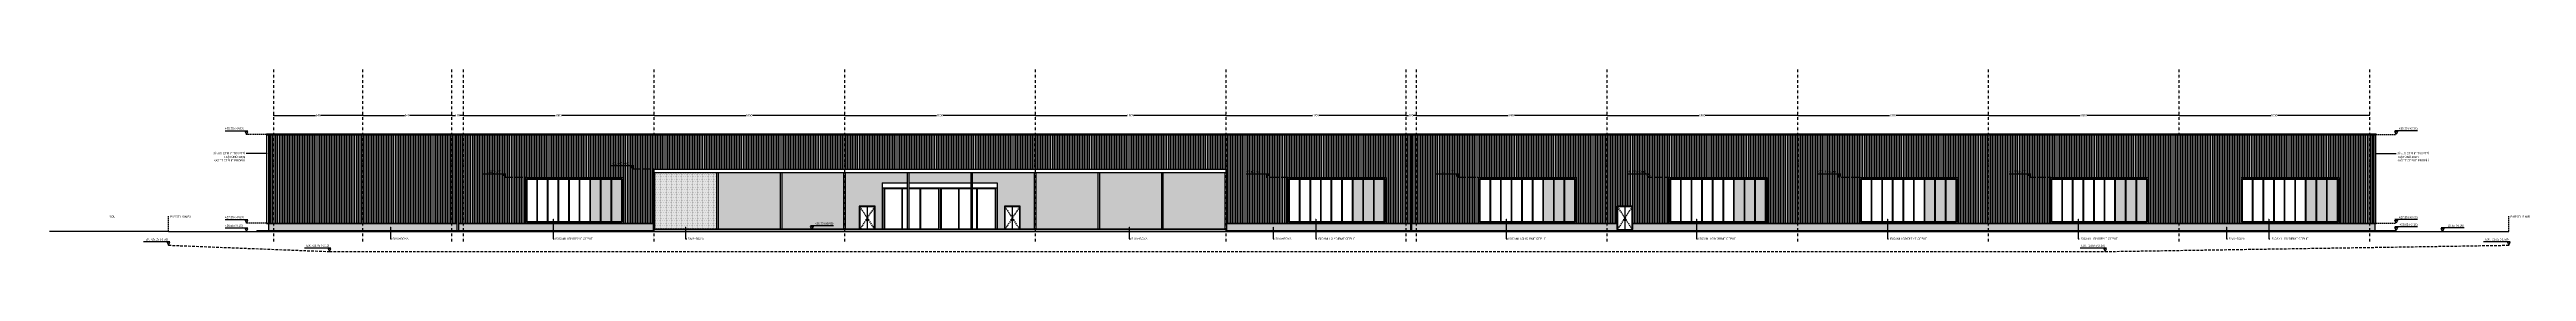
# Model space of a CAD drawing. Header units: centimetres. Extents: x 77182 to 116086, y 20619 to 33555.
# Drawn here: x 86171 to 109560, y 31770 to 33495 of the extents above; entities that cross this region are included whole.
import ezdxf
from ezdxf import colors
from ezdxf.entities.mleader import LeaderData, LeaderLine
from ezdxf.math import Vec2, Vec3

# ---------------------------------------------------------------- set-up
doc = ezdxf.new("R2010")
doc.units = ezdxf.units.CM
doc.header["$LTSCALE"] = 100
doc.linetypes.add('DASHDOT2', pattern=[0.5, 0.25, -0.125, 0, -0.125])
doc.linetypes.add('HIDDEN2', pattern=[0.1875, 0.125, -0.0625])
for name, color, linetype in [('A-ANNO-DIMS', 187, 'Continuous'), ('A-ANNO-GRID', 155, 'DASHDOT2'), ('A-ANNO-IDEN', 50, 'Continuous'), ('A-ANNO-TEXT', 50, 'Continuous'), ('A-ELEV-01', 255, 'Continuous'), ('A-ELEV-03', 251, 'Continuous'), ('A-ELEV-04', 250, 'Continuous'), ('A-HATCH', 253, 'Continuous'), ('A-WALL-HTCH', 8, 'Continuous'), ('L-TOPO', 49, 'Continuous'), ('S-CONC', 5, 'Continuous'), ('S-STEL', 3, 'Continuous')]:
    doc.layers.add(name, color=color, linetype=linetype)
doc.styles.add('Fields_100', font='act_simplex.shx', dxfattribs={"width": 0.8, "height": 20})
doc.dimstyles.new('FIELDS_100', dxfattribs={"dimscale": 0, "dimtxt": 20, "dimasz": 5, "dimexe": 5, "dimexo": 5, "dimgap": 5, "dimtad": 0, "dimdec": 0, "dimzin": 0, "dimdsep": 46, "dimtxsty": 'Fields_100', "dimblk": 'DOT', "dimcen": 0.09, "dimclrt": 50, "dimadec": 0, "dimazin": 0, "dimtfac": 1, "dimtdec": 0, "dimtix": 1, "dimtofl": 0, "dimtmove": 1, "dimatfit": 3, "dimfxl": 5, "dimfxlon": 1, "dimtolj": 1, "dimtzin": 0, "dimarcsym": 0})
pattern_1 = [(90, (84642.146, 96877.812), (-15.875, 1e-15), [])]
pattern_2 = [(90, (84642.146, 96877.812), (-7.9375, 3.96875), [0, -7.9375])]
pattern_3 = [(0, (84642.1464, 96877.8117), (0, 2.74963066), [1.5875, -3.175]), (120, (84642.1464, 96877.8117), (-2.38125, -1.37481533), [1.5875, -3.175]), (60, (84643.734, 96877.8117), (-2.38125, 1.37481533), [1.5875, -3.175])]
pattern_4 = [(0, (86442.1464, 96877.8117), (0, 2.74963066), [1.5875, -3.175]), (120, (86442.1464, 96877.8117), (-2.38125, -1.37481533), [1.5875, -3.175]), (60, (86443.734, 96877.8117), (-2.38125, 1.37481533), [1.5875, -3.175])]
pattern_5 = [(0, (88242.1464, 96877.8117), (0, 2.74963066), [1.5875, -3.175]), (120, (88242.1464, 96877.8117), (-2.38125, -1.37481533), [1.5875, -3.175]), (60, (88243.734, 96877.8117), (-2.38125, 1.37481533), [1.5875, -3.175])]
pattern_6 = [(0, (90042.1464, 96877.8117), (0, 2.74963066), [1.5875, -3.175]), (120, (90042.1464, 96877.8117), (-2.38125, -1.37481533), [1.5875, -3.175]), (60, (90043.734, 96877.8117), (-2.38125, 1.37481533), [1.5875, -3.175])]
pattern_7 = [(0, (91842.1464, 96877.8117), (0, 2.74963066), [1.5875, -3.175]), (120, (91842.1464, 96877.8117), (-2.38125, -1.37481533), [1.5875, -3.175]), (60, (91843.734, 96877.8117), (-2.38125, 1.37481533), [1.5875, -3.175])]
pattern_8 = [(0, (93642.1464, 96877.8117), (0, 2.74963066), [1.5875, -3.175]), (120, (93642.1464, 96877.8117), (-2.38125, -1.37481533), [1.5875, -3.175]), (60, (93643.734, 96877.8117), (-2.38125, 1.37481533), [1.5875, -3.175])]
pattern_9 = [(0, (77442.1464, 96877.8117), (0, 2.74963066), [1.5875, -3.175]), (120, (77442.1464, 96877.8117), (-2.38125, -1.37481533), [1.5875, -3.175]), (60, (77443.734, 96877.8117), (-2.38125, 1.37481533), [1.5875, -3.175])]

# ---------------------------------------------------------------- blocks, each defined once
blk = doc.blocks.new('_Dot')
at = {"color": 0, "linetype": 'ByBlock', "lineweight": -2}
blk.add_line((-0.5, 0), (-1, 0), dxfattribs=at)
at = {"color": 0, "linetype": 'ByBlock', "const_width": 0.5}
blk.add_lwpolyline([(-0.25, 0, 1), (0.25, 0, 1)], format="xyb", close=True, dxfattribs=at)
blk = doc.blocks.new('*D64')
at = {"layer": 'A-ANNO-DIMS', "color": 0, "lineweight": -2, "transparency": 16777216}
for p, q in [((90077, 33055), (90077, 33065)), ((90082, 33060), (90946, 33060)), ((91872, 33060), (91009, 33060)), ((91877, 33055), (91877, 33065))]:
    blk.add_line(p, q, dxfattribs=at)
at = {"layer": 'DEFPOINTS', "color": 0, "transparency": 16777216}
for p in [(91877, 33060), (90077, 32901), (91877, 32901)]:
    blk.add_point(p, dxfattribs=at)
at = {"layer": 'A-ANNO-DIMS', "color": 0, "lineweight": -2, "transparency": 16777216, "xscale": 5, "yscale": 5, "zscale": 5, "rotation": 180}
blk.add_blockref('_Dot', (90077, 33060), dxfattribs=at)
at = {"layer": 'A-ANNO-DIMS', "color": 0, "lineweight": -2, "transparency": 16777216, "xscale": 5, "yscale": 5, "zscale": 5}
blk.add_blockref('_Dot', (91877, 33060), dxfattribs=at)
at = {"layer": 'A-ANNO-DIMS', "color": 50, "transparency": 16777216, "insert": (90977, 33060), "char_height": 20, "attachment_point": 5, "style": 'Fields_100'}
blk.add_mtext('\\A1;1800', dxfattribs=at)
blk = doc.blocks.new('*D65')
at = {"layer": 'A-ANNO-DIMS', "color": 0, "lineweight": -2, "transparency": 16777216}
for p, q in [((91877, 33055), (91877, 33065)), ((91882, 33060), (92746, 33060)), ((93672, 33060), (92809, 33060)), ((93677, 33055), (93677, 33065))]:
    blk.add_line(p, q, dxfattribs=at)
at = {"layer": 'DEFPOINTS', "color": 0, "transparency": 16777216}
for p in [(93677, 33060), (91877, 32901), (93677, 32901)]:
    blk.add_point(p, dxfattribs=at)
at = {"layer": 'A-ANNO-DIMS', "color": 0, "lineweight": -2, "transparency": 16777216, "xscale": 5, "yscale": 5, "zscale": 5, "rotation": 180}
blk.add_blockref('_Dot', (91877, 33060), dxfattribs=at)
at = {"layer": 'A-ANNO-DIMS', "color": 0, "lineweight": -2, "transparency": 16777216, "xscale": 5, "yscale": 5, "zscale": 5}
blk.add_blockref('_Dot', (93677, 33060), dxfattribs=at)
at = {"layer": 'A-ANNO-DIMS', "color": 50, "transparency": 16777216, "insert": (92777, 33060), "char_height": 20, "attachment_point": 5, "style": 'Fields_100'}
blk.add_mtext('\\A1;1800', dxfattribs=at)
blk = doc.blocks.new('*D66')
at = {"layer": 'A-ANNO-DIMS', "color": 0, "lineweight": -2, "transparency": 16777216}
for p, q in [((93677, 33055), (93677, 33065)), ((93682, 33060), (94546, 33060)), ((95472, 33060), (94609, 33060)), ((95477, 33055), (95477, 33065))]:
    blk.add_line(p, q, dxfattribs=at)
at = {"layer": 'DEFPOINTS', "color": 0, "transparency": 16777216}
for p in [(95477, 33060), (93677, 32901), (95477, 32901)]:
    blk.add_point(p, dxfattribs=at)
at = {"layer": 'A-ANNO-DIMS', "color": 0, "lineweight": -2, "transparency": 16777216, "xscale": 5, "yscale": 5, "zscale": 5, "rotation": 180}
blk.add_blockref('_Dot', (93677, 33060), dxfattribs=at)
at = {"layer": 'A-ANNO-DIMS', "color": 0, "lineweight": -2, "transparency": 16777216, "xscale": 5, "yscale": 5, "zscale": 5}
blk.add_blockref('_Dot', (95477, 33060), dxfattribs=at)
at = {"layer": 'A-ANNO-DIMS', "color": 50, "transparency": 16777216, "insert": (94577, 33060), "char_height": 20, "attachment_point": 5, "style": 'Fields_100'}
blk.add_mtext('\\A1;1800', dxfattribs=at)
blk = doc.blocks.new('*D67')
at = {"layer": 'A-ANNO-DIMS', "color": 0, "lineweight": -2, "transparency": 16777216}
for p, q in [((95477, 33055), (95477, 33065)), ((95482, 33060), (96346, 33060)), ((97272, 33060), (96409, 33060)), ((97277, 33055), (97277, 33065))]:
    blk.add_line(p, q, dxfattribs=at)
at = {"layer": 'DEFPOINTS', "color": 0, "transparency": 16777216}
for p in [(97277, 33060), (95477, 32901), (97277, 32901)]:
    blk.add_point(p, dxfattribs=at)
at = {"layer": 'A-ANNO-DIMS', "color": 0, "lineweight": -2, "transparency": 16777216, "xscale": 5, "yscale": 5, "zscale": 5, "rotation": 180}
blk.add_blockref('_Dot', (95477, 33060), dxfattribs=at)
at = {"layer": 'A-ANNO-DIMS', "color": 0, "lineweight": -2, "transparency": 16777216, "xscale": 5, "yscale": 5, "zscale": 5}
blk.add_blockref('_Dot', (97277, 33060), dxfattribs=at)
at = {"layer": 'A-ANNO-DIMS', "color": 50, "transparency": 16777216, "insert": (96377, 33060), "char_height": 20, "attachment_point": 5, "style": 'Fields_100'}
blk.add_mtext('\\A1;1800', dxfattribs=at)
blk = doc.blocks.new('*D68')
at = {"layer": 'A-ANNO-DIMS', "color": 0, "lineweight": -2, "transparency": 16777216}
for p, q in [((97277, 33055), (97277, 33065)), ((97282, 33060), (98096, 33060)), ((98972, 33060), (98159, 33060)), ((98977, 33055), (98977, 33065))]:
    blk.add_line(p, q, dxfattribs=at)
at = {"layer": 'DEFPOINTS', "color": 0, "transparency": 16777216}
for p in [(98977, 33060), (97277, 32901), (98977, 32901)]:
    blk.add_point(p, dxfattribs=at)
at = {"layer": 'A-ANNO-DIMS', "color": 0, "lineweight": -2, "transparency": 16777216, "xscale": 5, "yscale": 5, "zscale": 5, "rotation": 180}
blk.add_blockref('_Dot', (97277, 33060), dxfattribs=at)
at = {"layer": 'A-ANNO-DIMS', "color": 0, "lineweight": -2, "transparency": 16777216, "xscale": 5, "yscale": 5, "zscale": 5}
blk.add_blockref('_Dot', (98977, 33060), dxfattribs=at)
at = {"layer": 'A-ANNO-DIMS', "color": 50, "transparency": 16777216, "insert": (98127, 33060), "char_height": 20, "attachment_point": 5, "style": 'Fields_100'}
blk.add_mtext('\\A1;1700', dxfattribs=at)
blk = doc.blocks.new('*D69')
at = {"layer": 'A-ANNO-DIMS', "color": 0, "lineweight": -2, "transparency": 16777216}
for p, q in [((99077, 33055), (99077, 33065)), ((99082, 33060), (99946, 33060)), ((100872, 33060), (100009, 33060)), ((100877, 33055), (100877, 33065))]:
    blk.add_line(p, q, dxfattribs=at)
at = {"layer": 'DEFPOINTS', "color": 0, "transparency": 16777216}
for p in [(100877, 33060), (99077, 32901), (100877, 32901)]:
    blk.add_point(p, dxfattribs=at)
at = {"layer": 'A-ANNO-DIMS', "color": 0, "lineweight": -2, "transparency": 16777216, "xscale": 5, "yscale": 5, "zscale": 5, "rotation": 180}
blk.add_blockref('_Dot', (99077, 33060), dxfattribs=at)
at = {"layer": 'A-ANNO-DIMS', "color": 0, "lineweight": -2, "transparency": 16777216, "xscale": 5, "yscale": 5, "zscale": 5}
blk.add_blockref('_Dot', (100877, 33060), dxfattribs=at)
at = {"layer": 'A-ANNO-DIMS', "color": 50, "transparency": 16777216, "insert": (99977, 33060), "char_height": 20, "attachment_point": 5, "style": 'Fields_100'}
blk.add_mtext('\\A1;1800', dxfattribs=at)
blk = doc.blocks.new('*D70')
at = {"layer": 'A-ANNO-DIMS', "color": 0, "lineweight": -2, "transparency": 16777216}
for p, q in [((100877, 33055), (100877, 33065)), ((100882, 33060), (101746, 33060)), ((102672, 33060), (101809, 33060)), ((102677, 33055), (102677, 33065))]:
    blk.add_line(p, q, dxfattribs=at)
at = {"layer": 'DEFPOINTS', "color": 0, "transparency": 16777216}
for p in [(102677, 33060), (100877, 32901), (102677, 32901)]:
    blk.add_point(p, dxfattribs=at)
at = {"layer": 'A-ANNO-DIMS', "color": 0, "lineweight": -2, "transparency": 16777216, "xscale": 5, "yscale": 5, "zscale": 5, "rotation": 180}
blk.add_blockref('_Dot', (100877, 33060), dxfattribs=at)
at = {"layer": 'A-ANNO-DIMS', "color": 0, "lineweight": -2, "transparency": 16777216, "xscale": 5, "yscale": 5, "zscale": 5}
blk.add_blockref('_Dot', (102677, 33060), dxfattribs=at)
at = {"layer": 'A-ANNO-DIMS', "color": 50, "transparency": 16777216, "insert": (101777, 33060), "char_height": 20, "attachment_point": 5, "style": 'Fields_100'}
blk.add_mtext('\\A1;1800', dxfattribs=at)
blk = doc.blocks.new('*D71')
at = {"layer": 'A-ANNO-DIMS', "color": 0, "lineweight": -2, "transparency": 16777216}
for p, q in [((102677, 33055), (102677, 33065)), ((102682, 33060), (103546, 33060)), ((104472, 33060), (103609, 33060)), ((104477, 33055), (104477, 33065))]:
    blk.add_line(p, q, dxfattribs=at)
at = {"layer": 'DEFPOINTS', "color": 0, "transparency": 16777216}
for p in [(104477, 33060), (102677, 32901), (104477, 32901)]:
    blk.add_point(p, dxfattribs=at)
at = {"layer": 'A-ANNO-DIMS', "color": 0, "lineweight": -2, "transparency": 16777216, "xscale": 5, "yscale": 5, "zscale": 5, "rotation": 180}
blk.add_blockref('_Dot', (102677, 33060), dxfattribs=at)
at = {"layer": 'A-ANNO-DIMS', "color": 0, "lineweight": -2, "transparency": 16777216, "xscale": 5, "yscale": 5, "zscale": 5}
blk.add_blockref('_Dot', (104477, 33060), dxfattribs=at)
at = {"layer": 'A-ANNO-DIMS', "color": 50, "transparency": 16777216, "insert": (103577, 33060), "char_height": 20, "attachment_point": 5, "style": 'Fields_100'}
blk.add_mtext('\\A1;1800', dxfattribs=at)
blk = doc.blocks.new('*D72')
at = {"layer": 'A-ANNO-DIMS', "color": 0, "lineweight": -2, "transparency": 16777216}
for p, q in [((104477, 33055), (104477, 33065)), ((104482, 33060), (105346, 33060)), ((106272, 33060), (105409, 33060)), ((106277, 33055), (106277, 33065))]:
    blk.add_line(p, q, dxfattribs=at)
at = {"layer": 'DEFPOINTS', "color": 0, "transparency": 16777216}
for p in [(106277, 33060), (104477, 32901), (106277, 32901)]:
    blk.add_point(p, dxfattribs=at)
at = {"layer": 'A-ANNO-DIMS', "color": 0, "lineweight": -2, "transparency": 16777216, "xscale": 5, "yscale": 5, "zscale": 5, "rotation": 180}
blk.add_blockref('_Dot', (104477, 33060), dxfattribs=at)
at = {"layer": 'A-ANNO-DIMS', "color": 0, "lineweight": -2, "transparency": 16777216, "xscale": 5, "yscale": 5, "zscale": 5}
blk.add_blockref('_Dot', (106277, 33060), dxfattribs=at)
at = {"layer": 'A-ANNO-DIMS', "color": 50, "transparency": 16777216, "insert": (105377, 33060), "char_height": 20, "attachment_point": 5, "style": 'Fields_100'}
blk.add_mtext('\\A1;1800', dxfattribs=at)
blk = doc.blocks.new('*D73')
at = {"layer": 'A-ANNO-DIMS', "color": 0, "lineweight": -2, "transparency": 16777216}
for p, q in [((106277, 33055), (106277, 33065)), ((106282, 33060), (107146, 33060)), ((108072, 33060), (107209, 33060)), ((108077, 33055), (108077, 33065))]:
    blk.add_line(p, q, dxfattribs=at)
at = {"layer": 'DEFPOINTS', "color": 0, "transparency": 16777216}
for p in [(108077, 33060), (106277, 32901), (108077, 32901)]:
    blk.add_point(p, dxfattribs=at)
at = {"layer": 'A-ANNO-DIMS', "color": 0, "lineweight": -2, "transparency": 16777216, "xscale": 5, "yscale": 5, "zscale": 5, "rotation": 180}
blk.add_blockref('_Dot', (106277, 33060), dxfattribs=at)
at = {"layer": 'A-ANNO-DIMS', "color": 0, "lineweight": -2, "transparency": 16777216, "xscale": 5, "yscale": 5, "zscale": 5}
blk.add_blockref('_Dot', (108077, 33060), dxfattribs=at)
at = {"layer": 'A-ANNO-DIMS', "color": 50, "transparency": 16777216, "insert": (107177, 33060), "char_height": 20, "attachment_point": 5, "style": 'Fields_100'}
blk.add_mtext('\\A1;1800', dxfattribs=at)
blk = doc.blocks.new('*D74')
at = {"layer": 'A-ANNO-DIMS', "color": 0, "lineweight": -2, "transparency": 16777216}
for p, q in [((98977, 33055), (98977, 33065)), ((98982, 33060), (99003, 33060)), ((99072, 33060), (99051, 33060)), ((99077, 33055), (99077, 33065))]:
    blk.add_line(p, q, dxfattribs=at)
at = {"layer": 'DEFPOINTS', "color": 0, "transparency": 16777216}
for p in [(99077, 33060), (98977, 32901), (99077, 32901)]:
    blk.add_point(p, dxfattribs=at)
at = {"layer": 'A-ANNO-DIMS', "color": 0, "lineweight": -2, "transparency": 16777216, "xscale": 5, "yscale": 5, "zscale": 5, "rotation": 180}
blk.add_blockref('_Dot', (98977, 33060), dxfattribs=at)
at = {"layer": 'A-ANNO-DIMS', "color": 0, "lineweight": -2, "transparency": 16777216, "xscale": 5, "yscale": 5, "zscale": 5}
blk.add_blockref('_Dot', (99077, 33060), dxfattribs=at)
at = {"layer": 'A-ANNO-DIMS', "color": 50, "transparency": 16777216, "insert": (99027, 33060), "char_height": 20, "attachment_point": 5, "style": 'Fields_100'}
blk.add_mtext('\\A1;100', dxfattribs=at)
blk = doc.blocks.new('*D90')
at = {"layer": 'A-ANNO-DIMS', "color": 0, "lineweight": -2, "transparency": 16777216}
for p, q in [((88287, 33065), (88287, 33055)), ((88292, 33060), (88682, 33060)), ((89122, 33060), (88733, 33060)), ((89127, 33065), (89127, 33055))]:
    blk.add_line(p, q, dxfattribs=at)
at = {"layer": 'DEFPOINTS', "color": 0, "transparency": 16777216}
for p in [(88287, 33495), (89127, 33495), (89127, 33060)]:
    blk.add_point(p, dxfattribs=at)
at = {"layer": 'A-ANNO-DIMS', "color": 0, "lineweight": -2, "transparency": 16777216, "xscale": 5, "yscale": 5, "zscale": 5, "rotation": 180}
blk.add_blockref('_Dot', (88287, 33060), dxfattribs=at)
at = {"layer": 'A-ANNO-DIMS', "color": 0, "lineweight": -2, "transparency": 16777216, "xscale": 5, "yscale": 5, "zscale": 5}
blk.add_blockref('_Dot', (89127, 33060), dxfattribs=at)
at = {"layer": 'A-ANNO-DIMS', "color": 50, "transparency": 16777216, "insert": (88707, 33060), "char_height": 20, "attachment_point": 5, "style": 'Fields_100'}
blk.add_mtext('\\A1;840', dxfattribs=at)
blk = doc.blocks.new('*D91')
at = {"layer": 'A-ANNO-DIMS', "color": 0, "lineweight": -2, "transparency": 16777216}
for p, q in [((89127, 33065), (89127, 33055)), ((89132, 33060), (89522, 33060)), ((89962, 33060), (89573, 33060)), ((89967, 33065), (89967, 33055))]:
    blk.add_line(p, q, dxfattribs=at)
at = {"layer": 'DEFPOINTS', "color": 0, "transparency": 16777216}
for p in [(89127, 33495), (89967, 33470), (89967, 33060)]:
    blk.add_point(p, dxfattribs=at)
at = {"layer": 'A-ANNO-DIMS', "color": 0, "lineweight": -2, "transparency": 16777216, "xscale": 5, "yscale": 5, "zscale": 5, "rotation": 180}
blk.add_blockref('_Dot', (89127, 33060), dxfattribs=at)
at = {"layer": 'A-ANNO-DIMS', "color": 0, "lineweight": -2, "transparency": 16777216, "xscale": 5, "yscale": 5, "zscale": 5}
blk.add_blockref('_Dot', (89967, 33060), dxfattribs=at)
at = {"layer": 'A-ANNO-DIMS', "color": 50, "transparency": 16777216, "insert": (89547, 33060), "char_height": 20, "attachment_point": 5, "style": 'Fields_100'}
blk.add_mtext('\\A1;840', dxfattribs=at)
blk = doc.blocks.new('*D75')
at = {"layer": 'A-ANNO-DIMS', "color": 0, "lineweight": -2, "transparency": 16777216}
for p, q in [((89967, 33065), (89967, 33055)), ((89972, 33060), (90000, 33060)), ((90072, 33060), (90045, 33060)), ((90077, 33065), (90077, 33055))]:
    blk.add_line(p, q, dxfattribs=at)
at = {"layer": 'DEFPOINTS', "color": 0, "transparency": 16777216}
for p in [(89967, 33470), (90077, 33470), (90077, 33060)]:
    blk.add_point(p, dxfattribs=at)
at = {"layer": 'A-ANNO-DIMS', "color": 0, "lineweight": -2, "transparency": 16777216, "xscale": 5, "yscale": 5, "zscale": 5, "rotation": 180}
blk.add_blockref('_Dot', (89967, 33060), dxfattribs=at)
at = {"layer": 'A-ANNO-DIMS', "color": 0, "lineweight": -2, "transparency": 16777216, "xscale": 5, "yscale": 5, "zscale": 5}
blk.add_blockref('_Dot', (90077, 33060), dxfattribs=at)
at = {"layer": 'A-ANNO-DIMS', "color": 50, "transparency": 16777216, "insert": (90022, 33060), "char_height": 20, "attachment_point": 5, "style": 'Fields_100'}
blk.add_mtext('\\A1;110', dxfattribs=at)

msp = doc.modelspace()

# ---------------------------------------------------------------- hatches: boundary and pattern name
at = {"layer": 'A-HATCH'}
h = msp.add_hatch(dxfattribs=at)
h.set_pattern_fill('LINE', color=256, scale=5, angle=90)
h.set_pattern_definition(pattern_1)
h.paths.add_polyline_path([(90017.3, 32875.4), (88247.3, 32875.4), (88247.3, 32040.4), (90017.3, 32040.4)])
h = msp.add_hatch(dxfattribs=at)
h.set_pattern_fill('LINE', color=256, scale=5, angle=90)
h.set_pattern_definition(pattern_1)
h.paths.add_polyline_path([(99022.3, 32875.4), (90032.3, 32875.4), (90032.3, 32040.4), (90664.8, 32040.4), (90664.8, 32470.4), (91589.8, 32470.4), (91589.8, 32040.4), (91869.8, 32040.4), (91869.8, 32550.4), (97284.8, 32550.4), (97284.8, 32040.4), (97864.8, 32040.4), (97864.8, 32470.4), (98789.8, 32470.4), (98789.8, 32040.4), (99022.3, 32040.4)])
h = msp.add_hatch(dxfattribs=at)
h.set_pattern_fill('LINE', color=256, scale=5, angle=90)
h.set_pattern_definition(pattern_1)
h.paths.add_polyline_path([(108112.3, 32875.4), (99032.3, 32875.4), (99032.3, 32040.4), (99664.8, 32040.4), (99664.8, 32470.4), (100589.8, 32470.4), (100589.8, 32040.4), (100971.1, 32040.4), (100971.1, 32200.4), (101121.1, 32200.4), (101121.1, 32040.4), (101464.8, 32040.4), (101464.8, 32470.4), (102389.8, 32470.4), (102389.8, 32040.4), (103264.8, 32040.4), (103264.8, 32470.4), (104189.8, 32470.4), (104189.8, 32040.4), (105064.8, 32040.4), (105064.8, 32470.4), (105989.8, 32470.4), (105989.8, 32040.4), (106864.8, 32040.4), (106864.8, 32470.4), (107789.8, 32470.4), (107789.8, 32040.4), (108112.3, 32040.4)])
h = msp.add_hatch(dxfattribs=at)
h.set_pattern_fill('DOTS', color=256, scale=5, angle=90)
h.set_pattern_definition(pattern_2)
h.paths.add_polyline_path([(92469.8, 32520.4), (91884.8, 32520.4), (91884.8, 31985.4), (92469.8, 31985.4)])
h = msp.add_hatch(dxfattribs=at)
h.set_pattern_fill('DOTS', color=256, scale=5, angle=90)
h.set_pattern_definition(pattern_2)
h.paths.add_polyline_path([(93069.8, 32520.4), (92484.8, 32520.4), (92484.8, 31985.4), (93069.8, 31985.4)])
h.paths.add_polyline_path([(93669.8, 32520.4), (93084.8, 32520.4), (93084.8, 31985.4), (93669.8, 31985.4)])
h.paths.add_polyline_path([(94869.8, 32520.4), (94284.8, 32520.4), (94284.8, 32419.9), (94869.8, 32419.9)])
h.paths.add_polyline_path([(96069.8, 32520.4), (95484.8, 32520.4), (95484.8, 31985.4), (96069.8, 31985.4)])
h.paths.add_polyline_path([(96669.8, 32520.4), (96084.8, 32520.4), (96084.8, 31985.4), (96669.8, 31985.4)])
h.paths.add_polyline_path([(97269.8, 32520.4), (96684.8, 32520.4), (96684.8, 31985.4), (97269.8, 31985.4)])
h.paths.add_polyline_path([(95337.3, 32200.4), (95337.3, 31985.4), (95469.8, 31985.4), (95469.8, 32520.4), (94884.8, 32520.4), (94884.8, 32419.9), (95119.8, 32419.9), (95119.8, 31985.4), (95187.3, 31985.4), (95187.3, 32200.4)])
h.paths.add_polyline_path([(93967.3, 32200.4), (93967.3, 31985.4), (94034.8, 31985.4), (94034.8, 32419.9), (94269.8, 32419.9), (94269.8, 32520.4), (93684.8, 32520.4), (93684.8, 31985.4), (93817.3, 31985.4), (93817.3, 32200.4)])
h = msp.add_hatch(dxfattribs=at)
h.set_pattern_fill('DOTS', color=256, scale=5, angle=90)
h.set_pattern_definition(pattern_2)
h.paths.add_polyline_path([(90017.3, 32035.4), (88237.3, 32035.4), (88237.3, 31970.4), (90017.3, 31970.4)])
h = msp.add_hatch(dxfattribs=at)
h.set_pattern_fill('DOTS', color=256, scale=5, angle=90)
h.set_pattern_definition(pattern_2)
h.paths.add_polyline_path([(91869.8, 32035.4), (90032.3, 32035.4), (90032.3, 31970.4), (91869.8, 31970.4)])
h = msp.add_hatch(dxfattribs=at)
h.set_pattern_fill('DOTS', color=256, scale=5, angle=90)
h.set_pattern_definition(pattern_2)
h.paths.add_polyline_path([(99022.3, 32035.4), (97284.8, 32035.4), (97284.8, 31980.4), (97284.8, 31970.4), (99022.3, 31970.4)])
h.paths.add_polyline_path([(100971.1, 32035.4), (99032.3, 32035.4), (99032.3, 31970.4), (108127.3, 31970.4), (108127.3, 32035.4), (101121.1, 32035.4), (101121.1, 31980.4), (100971.1, 31980.4)])
at = {"layer": 'A-WALL-HTCH'}
h = msp.add_hatch(dxfattribs=at)
h.set_pattern_fill('HEX', color=256, scale=0.5)
h.set_pattern_definition(pattern_9)
h.paths.add_polyline_path([(91374.8, 32455.4), (91279.8, 32455.4), (91279.8, 32055.4), (91374.8, 32055.4)])
h = msp.add_hatch(dxfattribs=at)
h.set_pattern_fill('HEX', color=256, scale=0.5)
h.set_pattern_definition(pattern_9)
h.paths.add_polyline_path([(91474.8, 32455.4), (91379.8, 32455.4), (91379.8, 32055.4), (91474.8, 32055.4)])
h.paths.add_polyline_path([(91574.8, 32455.4), (91479.8, 32455.4), (91479.8, 32055.4), (91574.8, 32055.4)])
h = msp.add_hatch(dxfattribs=at)
h.set_pattern_fill('HEX', color=256, scale=0.5)
h.set_pattern_definition(pattern_3)
h.paths.add_polyline_path([(98574.8, 32455.4), (98479.8, 32455.4), (98479.8, 32055.4), (98574.8, 32055.4)])
h = msp.add_hatch(dxfattribs=at)
h.set_pattern_fill('HEX', color=256, scale=0.5)
h.set_pattern_definition(pattern_3)
h.paths.add_polyline_path([(98674.8, 32455.4), (98579.8, 32455.4), (98579.8, 32055.4), (98674.8, 32055.4)])
h.paths.add_polyline_path([(98774.8, 32455.4), (98679.8, 32455.4), (98679.8, 32055.4), (98774.8, 32055.4)])
h = msp.add_hatch(dxfattribs=at)
h.set_pattern_fill('HEX', color=256, scale=0.5)
h.set_pattern_definition(pattern_4)
h.paths.add_polyline_path([(100374.8, 32455.4), (100279.8, 32455.4), (100279.8, 32055.4), (100374.8, 32055.4)])
h = msp.add_hatch(dxfattribs=at)
h.set_pattern_fill('HEX', color=256, scale=0.5)
h.set_pattern_definition(pattern_4)
h.paths.add_polyline_path([(100474.8, 32455.4), (100379.8, 32455.4), (100379.8, 32055.4), (100474.8, 32055.4)])
h.paths.add_polyline_path([(100574.8, 32455.4), (100479.8, 32455.4), (100479.8, 32055.4), (100574.8, 32055.4)])
h = msp.add_hatch(dxfattribs=at)
h.set_pattern_fill('HEX', color=256, scale=0.5)
h.set_pattern_definition(pattern_5)
h.paths.add_polyline_path([(102174.8, 32455.4), (102079.8, 32455.4), (102079.8, 32055.4), (102174.8, 32055.4)])
h = msp.add_hatch(dxfattribs=at)
h.set_pattern_fill('HEX', color=256, scale=0.5)
h.set_pattern_definition(pattern_5)
h.paths.add_polyline_path([(102274.8, 32455.4), (102179.8, 32455.4), (102179.8, 32055.4), (102274.8, 32055.4)])
h.paths.add_polyline_path([(102374.8, 32455.4), (102279.8, 32455.4), (102279.8, 32055.4), (102374.8, 32055.4)])
h = msp.add_hatch(dxfattribs=at)
h.set_pattern_fill('HEX', color=256, scale=0.5)
h.set_pattern_definition(pattern_6)
h.paths.add_polyline_path([(103974.8, 32455.4), (103879.8, 32455.4), (103879.8, 32055.4), (103974.8, 32055.4)])
h = msp.add_hatch(dxfattribs=at)
h.set_pattern_fill('HEX', color=256, scale=0.5)
h.set_pattern_definition(pattern_6)
h.paths.add_polyline_path([(104074.8, 32455.4), (103979.8, 32455.4), (103979.8, 32055.4), (104074.8, 32055.4)])
h.paths.add_polyline_path([(104174.8, 32455.4), (104079.8, 32455.4), (104079.8, 32055.4), (104174.8, 32055.4)])
h = msp.add_hatch(dxfattribs=at)
h.set_pattern_fill('HEX', color=256, scale=0.5)
h.set_pattern_definition(pattern_7)
h.paths.add_polyline_path([(105774.8, 32455.4), (105679.8, 32455.4), (105679.8, 32055.4), (105774.8, 32055.4)])
h = msp.add_hatch(dxfattribs=at)
h.set_pattern_fill('HEX', color=256, scale=0.5)
h.set_pattern_definition(pattern_7)
h.paths.add_polyline_path([(105874.8, 32455.4), (105779.8, 32455.4), (105779.8, 32055.4), (105874.8, 32055.4)])
h.paths.add_polyline_path([(105974.8, 32455.4), (105879.8, 32455.4), (105879.8, 32055.4), (105974.8, 32055.4)])
h = msp.add_hatch(dxfattribs=at)
h.set_pattern_fill('HEX', color=256, scale=0.5)
h.set_pattern_definition(pattern_8)
h.paths.add_polyline_path([(107574.8, 32455.4), (107479.8, 32455.4), (107479.8, 32055.4), (107574.8, 32055.4)])
h = msp.add_hatch(dxfattribs=at)
h.set_pattern_fill('HEX', color=256, scale=0.5)
h.set_pattern_definition(pattern_8)
h.paths.add_polyline_path([(107674.8, 32455.4), (107579.8, 32455.4), (107579.8, 32055.4), (107674.8, 32055.4)])
h.paths.add_polyline_path([(107774.8, 32455.4), (107679.8, 32455.4), (107679.8, 32055.4), (107774.8, 32055.4)])

# ---------------------------------------------------------------- linework, layer by layer
at = {"layer": 'A-ANNO-DIMS', "linetype": 'HIDDEN2'}
for p, q in [((88220.4, 32880.4), (88030.9, 32880.4)), ((108141.3, 32880.4), (108328.8, 32880.4)), ((91869.8, 32550.4), (91675.3, 32550.4)), ((90664.8, 32470.4), (90470.3, 32470.4)), ((97864.8, 32470.4), (97670.3, 32470.4)), ((99664.8, 32470.4), (99470.3, 32470.4)), ((101464.8, 32470.4), (101270.3, 32470.4)), ((103264.8, 32470.4), (103070.3, 32470.4)), ((105064.8, 32470.4), (104870.3, 32470.4)), ((87293.7, 31960.4), (87293.7, 32110.3)), ((109392.5, 31960.4), (109392.5, 32110.3)), ((88218.3, 32040.4), (88030.9, 32040.4)), ((108141.3, 32040.4), (108328.8, 32040.4)), ((108328.8, 31970.4), (108322.3, 31970.4))]:
    msp.add_line(p, q, dxfattribs=at)
at = {"layer": 'A-ANNO-DIMS'}
for points in [[(87828.2, 32915.4), (88043.4, 32915.4)], [(108531.4, 32915.4), (108316.3, 32915.4)], [(97467.7, 32505.4), (97682.8, 32505.4)], [(99267.7, 32505.4), (99482.8, 32505.4)], [(87828.2, 32075.4), (88043.4, 32075.4)], [(108531.4, 32075.4), (108316.3, 32075.4)], [(87057.2, 31865.4), (87306.2, 31865.4)], [(87828.2, 31995.4), (88043.4, 31995.4)], [(93572.7, 32015.4), (93357.6, 32015.4)], [(108531.4, 32005.4), (108316.3, 32005.4)], [(108970.9, 31995.4), (108755.7, 31995.4)], [(109155.9, 31865.4), (109405, 31865.4)], [(88579.1, 31805.4), (88828.2, 31805.4)], [(105344.7, 31805.4), (105593.7, 31805.4)]]:
    msp.add_lwpolyline(points, dxfattribs=at)
for points in [[(88030.9, 32880.4), (88043.4, 32907.9), (88018.4, 32907.9)], [(108328.8, 32880.4), (108316.3, 32907.9), (108341.3, 32907.9)], [(97670.3, 32470.4), (97682.8, 32497.9), (97657.8, 32497.9)], [(99470.3, 32470.4), (99482.8, 32497.9), (99457.8, 32497.9)], [(88030.9, 32040.4), (88043.4, 32067.9), (88018.4, 32067.9)], [(108328.8, 32040.4), (108316.3, 32067.9), (108341.3, 32067.9)], [(87293.7, 31830.4), (87306.2, 31857.9), (87281.2, 31857.9)], [(88030.9, 31960.4), (88043.4, 31987.9), (88018.4, 31987.9)], [(93370.1, 31980.4), (93357.6, 32007.9), (93382.6, 32007.9)], [(108328.8, 31970.4), (108316.3, 31997.9), (108341.3, 31997.9)], [(108768.2, 31960.4), (108755.7, 31987.9), (108780.7, 31987.9)], [(109392.5, 31830.4), (109405, 31857.9), (109380, 31857.9)], [(88815.7, 31770.4), (88828.2, 31797.9), (88803.2, 31797.9)], [(105581.2, 31770.4), (105593.7, 31797.9), (105568.7, 31797.9)]]:
    msp.add_lwpolyline(points, close=True, dxfattribs=at)
at = {"layer": 'A-ANNO-DIMS', "elevation": 0}
for points in [[(91472.7, 32585.4), (91687.8, 32585.4)], [(90267.7, 32505.4), (90482.8, 32505.4)], [(101067.7, 32505.4), (101282.8, 32505.4)], [(102867.7, 32505.4), (103082.8, 32505.4)], [(104667.7, 32505.4), (104882.8, 32505.4)]]:
    msp.add_lwpolyline(points, dxfattribs=at)
for points in [[(91675.3, 32550.4), (91687.8, 32577.9), (91662.8, 32577.9)], [(90470.3, 32470.4), (90482.8, 32497.9), (90457.8, 32497.9)], [(101270.3, 32470.4), (101282.8, 32497.9), (101257.8, 32497.9)], [(103070.3, 32470.4), (103082.8, 32497.9), (103057.8, 32497.9)], [(104870.3, 32470.4), (104882.8, 32497.9), (104857.8, 32497.9)]]:
    msp.add_lwpolyline(points, close=True, dxfattribs=at)
at = {"layer": 'A-ANNO-GRID'}
for p, q in [((88287.3, 33495.3), (88287.3, 31860.4)), ((89127.3, 33495.3), (89127.3, 31860.4)), ((89967.3, 33495.3), (89967.3, 31860.4)), ((90077.3, 33495.3), (90077.3, 31860.4)), ((91877.3, 33495.3), (91877.3, 31860.4)), ((93677.3, 33495.3), (93677.3, 31860.4)), ((95477.3, 33495.3), (95477.3, 31860.4)), ((97277.3, 33495.3), (97277.3, 31860.4)), ((98977.3, 33495.3), (98977.3, 31860.4)), ((99077.3, 33495.3), (99077.3, 31860.4)), ((100877.3, 33495.3), (100877.3, 31860.4)), ((102677.3, 33495.3), (102677.3, 31860.4)), ((104477.3, 33495.3), (104477.3, 31860.4)), ((106277.3, 33495.3), (106277.3, 31860.4)), ((108077.3, 33495.3), (108077.3, 31860.4))]:
    msp.add_line(p, q, dxfattribs=at)
at = {"layer": 'A-ELEV-01'}
for p, q in [((88218.3, 32875.4), (88218.3, 32885.4)), ((88220.3, 32875.4), (88220.3, 32040.4)), ((88237.3, 32875.4), (88237.3, 32040.4)), ((88247.3, 32875.4), (88247.3, 32040.4)), ((90017.3, 32875.4), (90017.3, 31970.4)), ((90032.3, 32875.4), (90032.3, 31970.4)), ((99022.3, 32875.4), (99022.3, 31970.4)), ((99032.3, 32875.4), (99032.3, 31970.4)), ((108112.3, 32040.4), (108112.3, 32875.4)), ((108122.3, 32040.4), (108122.3, 32875.4)), ((108139.3, 32040.4), (108139.3, 32875.4)), ((108141.3, 32875.4), (108141.3, 32885.4)), ((91869.8, 32550.4), (97284.8, 32550.4)), ((91869.8, 32550.4), (91869.8, 31960.4)), ((91869.8, 32520.4), (97284.8, 32520.4)), ((91884.8, 32520.4), (91884.8, 31980.4)), ((92469.8, 32520.4), (92469.8, 31980.4)), ((92484.8, 32520.4), (92484.8, 31980.4)), ((93069.8, 32520.4), (93069.8, 31980.4)), ((93084.8, 32520.4), (93084.8, 31980.4)), ((93669.8, 32520.4), (93669.8, 31980.4)), ((93684.8, 32520.4), (93684.8, 31980.4)), ((94269.8, 32520.4), (94269.8, 31980.4)), ((94284.8, 32520.4), (94284.8, 31980.4)), ((94869.8, 32520.4), (94869.8, 31980.4)), ((94884.8, 32520.4), (94884.8, 31980.4)), ((95469.8, 32520.4), (95469.8, 31980.4)), ((95484.8, 32520.4), (95484.8, 31980.4)), ((96069.8, 32520.4), (96069.8, 31980.4)), ((96084.8, 32520.4), (96084.8, 31980.4)), ((96669.8, 32520.4), (96669.8, 31980.4)), ((96684.8, 32520.4), (96684.8, 31980.4)), ((97269.8, 32520.4), (97269.8, 31980.4)), ((97284.8, 32550.4), (97284.8, 31980.4)), ((88127.3, 31970.4), (88127.3, 31960.4)), ((88218.3, 32035.4), (88218.3, 32040.4)), ((93817.3, 31980.4), (93967.3, 31980.4)), ((95187.3, 31980.4), (95337.3, 31980.4)), ((97284.8, 32040.4), (99022.3, 32040.4)), ((97284.8, 32035.4), (99022.3, 32035.4)), ((97284.8, 31980.4), (97284.8, 31960.4)), ((99032.3, 32040.4), (100971.1, 32040.4)), ((99032.3, 32035.4), (100971.1, 32035.4)), ((100971.1, 31980.4), (101121.1, 31980.4)), ((101121.1, 32040.4), (108141.3, 32040.4)), ((101121.1, 32035.4), (108141.3, 32035.4)), ((108127.3, 32035.4), (108127.3, 31970.4)), ((108141.3, 32035.4), (108141.3, 32040.4))]:
    msp.add_line(p, q, dxfattribs=at)
for points in [[(88218.3, 32885.4), (108141.3, 32885.4)], [(88218.3, 32875.4), (108141.3, 32875.4)], [(93967.3, 31980.4), (93967.3, 32200.4), (93817.3, 32200.4), (93817.3, 31980.4)], [(93962.3, 31980.4), (93962.3, 32195.4), (93822.3, 32195.4), (93822.3, 31980.4)], [(93892.3, 32195.4), (93892.3, 31980.4)], [(95337.3, 31980.4), (95337.3, 32200.4), (95187.3, 32200.4), (95187.3, 31980.4)], [(95332.3, 31980.4), (95332.3, 32195.4), (95192.3, 32195.4), (95192.3, 31980.4)], [(95262.3, 32195.4), (95262.3, 31980.4)], [(101121.1, 31980.4), (101121.1, 32200.4), (100971.1, 32200.4), (100971.1, 31980.4)], [(101116.1, 31980.4), (101116.1, 32195.4), (100976.1, 32195.4), (100976.1, 31980.4)], [(101046.1, 32195.4), (101046.1, 31980.4)], [(88127.3, 31970.4), (91869.8, 31970.4)], [(88218.3, 32040.4), (90017.3, 32040.4)], [(88218.3, 32035.4), (90017.3, 32035.4)], [(88237.3, 32035.4), (88237.3, 31970.4)], [(90032.3, 32040.4), (91869.8, 32040.4)], [(90032.3, 32035.4), (91869.8, 32035.4)], [(91869.8, 31980.4), (97284.8, 31980.4)], [(97284.8, 31970.4), (108322.3, 31970.4), (108322.3, 31960.4)]]:
    msp.add_lwpolyline(points, dxfattribs=at)
at = {"layer": 'A-ELEV-01', "elevation": 0}
for points in [[(90664.8, 32470.4), (91589.8, 32470.4), (91589.8, 32040.4), (90664.8, 32040.4)], [(101464.8, 32470.4), (102389.8, 32470.4), (102389.8, 32040.4), (101464.8, 32040.4)], [(103264.8, 32470.4), (104189.8, 32470.4), (104189.8, 32040.4), (103264.8, 32040.4)], [(105064.8, 32470.4), (105989.8, 32470.4), (105989.8, 32040.4), (105064.8, 32040.4)], [(106864.8, 32470.4), (107789.8, 32470.4), (107789.8, 32040.4), (106864.8, 32040.4)]]:
    msp.add_lwpolyline(points, close=True, dxfattribs=at)
at = {"layer": 'A-ELEV-01'}
for points in [[(97864.8, 32470.4), (98789.8, 32470.4), (98789.8, 32040.4), (97864.8, 32040.4)], [(99664.8, 32470.4), (100589.8, 32470.4), (100589.8, 32040.4), (99664.8, 32040.4)]]:
    msp.add_lwpolyline(points, close=True, dxfattribs=at)
for points in [[(93887.3, 32069.4, 1), (93887.3, 32071.4), (93875.3, 32071.4), (93875.3, 32069.4)], [(93897.3, 32069.4, -1), (93897.3, 32071.4), (93909.3, 32071.4), (93909.3, 32069.4)], [(95257.3, 32069.4, 1), (95257.3, 32071.4), (95245.3, 32071.4), (95245.3, 32069.4)], [(95267.3, 32069.4, -1), (95267.3, 32071.4), (95279.3, 32071.4), (95279.3, 32069.4)], [(101041.1, 32069.4, 1), (101041.1, 32071.4), (101029.1, 32071.4), (101029.1, 32069.4)], [(101051.1, 32069.4, -1), (101051.1, 32071.4), (101063.1, 32071.4), (101063.1, 32069.4)]]:
    msp.add_lwpolyline(points, format="xyb", close=True, dxfattribs=at)
for centre, start, end in [((93887.3, 32070.4), 203.57818, 156.42182), ((93897.3, 32070.4), 23.57818, 336.42182), ((95257.3, 32070.4), 203.57818, 156.42182), ((95267.3, 32070.4), 23.57818, 336.42182), ((101041.1, 32070.4), 203.57818, 156.42182), ((101051.1, 32070.4), 23.57818, 336.42182)]:
    msp.add_arc(centre, 2.5, start, end, dxfattribs=at)
at = {"layer": 'A-ELEV-03'}
for p, q in [((90674.8, 32050.4), (90674.8, 32460.4)), ((90679.8, 32050.4, 0), (90679.8, 32460.4, 0)), ((90774.8, 32050.4), (90774.8, 32460.4)), ((90779.8, 32050.4), (90779.8, 32460.4)), ((90874.8, 32050.4), (90874.8, 32460.4)), ((90879.8, 32050.4), (90879.8, 32460.4)), ((90974.8, 32050.4), (90974.8, 32460.4)), ((90979.8, 32050.4), (90979.8, 32460.4)), ((91074.8, 32050.4), (91074.8, 32460.4)), ((91079.8, 32050.4), (91079.8, 32460.4)), ((91174.8, 32050.4), (91174.8, 32460.4)), ((91179.8, 32050.4), (91179.8, 32460.4)), ((91274.8, 32050.4), (91274.8, 32460.4)), ((91279.8, 32050.4), (91279.8, 32460.4)), ((91374.8, 32050.4), (91374.8, 32460.4)), ((91379.8, 32050.4), (91379.8, 32460.4)), ((91474.8, 32050.4), (91474.8, 32460.4)), ((91479.8, 32050.4), (91479.8, 32460.4)), ((91574.8, 32050.4), (91574.8, 32460.4)), ((91579.8, 32460.4), (91579.8, 32050.4)), ((97874.8, 32050.4), (97874.8, 32460.4)), ((97879.8, 32050.4), (97879.8, 32460.4)), ((97974.8, 32050.4), (97974.8, 32460.4)), ((97979.8, 32050.4), (97979.8, 32460.4)), ((98074.8, 32050.4), (98074.8, 32460.4)), ((98079.8, 32050.4), (98079.8, 32460.4)), ((98174.8, 32050.4), (98174.8, 32460.4)), ((98179.8, 32050.4), (98179.8, 32460.4)), ((98274.8, 32050.4), (98274.8, 32460.4)), ((98279.8, 32050.4), (98279.8, 32460.4)), ((98374.8, 32050.4), (98374.8, 32460.4)), ((98379.8, 32050.4), (98379.8, 32460.4)), ((98474.8, 32050.4), (98474.8, 32460.4)), ((98479.8, 32050.4), (98479.8, 32460.4)), ((98574.8, 32050.4), (98574.8, 32460.4)), ((98579.8, 32050.4), (98579.8, 32460.4)), ((98674.8, 32050.4), (98674.8, 32460.4)), ((98679.8, 32050.4), (98679.8, 32460.4)), ((98774.8, 32050.4), (98774.8, 32460.4)), ((98779.8, 32460.4), (98779.8, 32050.4)), ((99674.8, 32050.4), (99674.8, 32460.4)), ((99679.8, 32050.4), (99679.8, 32460.4)), ((99774.8, 32050.4), (99774.8, 32460.4)), ((99779.8, 32050.4), (99779.8, 32460.4)), ((99874.8, 32050.4), (99874.8, 32460.4)), ((99879.8, 32050.4), (99879.8, 32460.4)), ((99974.8, 32050.4), (99974.8, 32460.4)), ((99979.8, 32050.4), (99979.8, 32460.4)), ((100074.8, 32050.4), (100074.8, 32460.4)), ((100079.8, 32050.4), (100079.8, 32460.4)), ((100174.8, 32050.4), (100174.8, 32460.4)), ((100179.8, 32050.4), (100179.8, 32460.4)), ((100274.8, 32050.4), (100274.8, 32460.4)), ((100279.8, 32050.4), (100279.8, 32460.4)), ((100374.8, 32050.4), (100374.8, 32460.4)), ((100379.8, 32050.4), (100379.8, 32460.4)), ((100474.8, 32050.4), (100474.8, 32460.4)), ((100479.8, 32050.4), (100479.8, 32460.4)), ((100574.8, 32050.4), (100574.8, 32460.4)), ((100579.8, 32460.4), (100579.8, 32050.4)), ((101474.8, 32050.4), (101474.8, 32460.4)), ((101479.8, 32050.4, 0), (101479.8, 32460.4, 0)), ((101574.8, 32050.4), (101574.8, 32460.4)), ((101579.8, 32050.4), (101579.8, 32460.4)), ((101674.8, 32050.4), (101674.8, 32460.4)), ((101679.8, 32050.4), (101679.8, 32460.4)), ((101774.8, 32050.4), (101774.8, 32460.4)), ((101779.8, 32050.4), (101779.8, 32460.4)), ((101874.8, 32050.4), (101874.8, 32460.4)), ((101879.8, 32050.4), (101879.8, 32460.4)), ((101974.8, 32050.4), (101974.8, 32460.4)), ((101979.8, 32050.4), (101979.8, 32460.4)), ((102074.8, 32050.4), (102074.8, 32460.4)), ((102079.8, 32050.4), (102079.8, 32460.4)), ((102174.8, 32050.4), (102174.8, 32460.4)), ((102179.8, 32050.4), (102179.8, 32460.4)), ((102274.8, 32050.4), (102274.8, 32460.4)), ((102279.8, 32050.4), (102279.8, 32460.4)), ((102374.8, 32050.4), (102374.8, 32460.4)), ((102379.8, 32460.4), (102379.8, 32050.4)), ((103274.8, 32050.4), (103274.8, 32460.4)), ((103279.8, 32050.4, 0), (103279.8, 32460.4, 0)), ((103374.8, 32050.4), (103374.8, 32460.4)), ((103379.8, 32050.4), (103379.8, 32460.4)), ((103474.8, 32050.4), (103474.8, 32460.4)), ((103479.8, 32050.4), (103479.8, 32460.4)), ((103574.8, 32050.4), (103574.8, 32460.4)), ((103579.8, 32050.4), (103579.8, 32460.4)), ((103674.8, 32050.4), (103674.8, 32460.4)), ((103679.8, 32050.4), (103679.8, 32460.4)), ((103774.8, 32050.4), (103774.8, 32460.4)), ((103779.8, 32050.4), (103779.8, 32460.4)), ((103874.8, 32050.4), (103874.8, 32460.4)), ((103879.8, 32050.4), (103879.8, 32460.4)), ((103974.8, 32050.4), (103974.8, 32460.4)), ((103979.8, 32050.4), (103979.8, 32460.4)), ((104074.8, 32050.4), (104074.8, 32460.4)), ((104079.8, 32050.4), (104079.8, 32460.4)), ((104174.8, 32050.4), (104174.8, 32460.4)), ((104179.8, 32460.4), (104179.8, 32050.4)), ((105074.8, 32050.4), (105074.8, 32460.4)), ((105079.8, 32050.4, 0), (105079.8, 32460.4, 0)), ((105174.8, 32050.4), (105174.8, 32460.4)), ((105179.8, 32050.4), (105179.8, 32460.4)), ((105274.8, 32050.4), (105274.8, 32460.4)), ((105279.8, 32050.4), (105279.8, 32460.4)), ((105374.8, 32050.4), (105374.8, 32460.4)), ((105379.8, 32050.4), (105379.8, 32460.4)), ((105474.8, 32050.4), (105474.8, 32460.4)), ((105479.8, 32050.4), (105479.8, 32460.4)), ((105574.8, 32050.4), (105574.8, 32460.4)), ((105579.8, 32050.4), (105579.8, 32460.4)), ((105674.8, 32050.4), (105674.8, 32460.4)), ((105679.8, 32050.4), (105679.8, 32460.4)), ((105774.8, 32050.4), (105774.8, 32460.4)), ((105779.8, 32050.4), (105779.8, 32460.4)), ((105874.8, 32050.4), (105874.8, 32460.4)), ((105879.8, 32050.4), (105879.8, 32460.4)), ((105974.8, 32050.4), (105974.8, 32460.4)), ((105979.8, 32460.4), (105979.8, 32050.4)), ((106874.8, 32050.4), (106874.8, 32460.4)), ((106879.8, 32050.4, 0), (106879.8, 32460.4, 0)), ((106974.8, 32050.4), (106974.8, 32460.4)), ((106979.8, 32050.4), (106979.8, 32460.4)), ((107074.8, 32050.4), (107074.8, 32460.4)), ((107079.8, 32050.4), (107079.8, 32460.4)), ((107174.8, 32050.4), (107174.8, 32460.4)), ((107179.8, 32050.4), (107179.8, 32460.4)), ((107274.8, 32050.4), (107274.8, 32460.4)), ((107279.8, 32050.4), (107279.8, 32460.4)), ((107374.8, 32050.4), (107374.8, 32460.4)), ((107379.8, 32050.4), (107379.8, 32460.4)), ((107474.8, 32050.4), (107474.8, 32460.4)), ((107479.8, 32050.4), (107479.8, 32460.4)), ((107574.8, 32050.4), (107574.8, 32460.4)), ((107579.8, 32050.4), (107579.8, 32460.4)), ((107674.8, 32050.4), (107674.8, 32460.4)), ((107679.8, 32050.4), (107679.8, 32460.4)), ((107774.8, 32050.4), (107774.8, 32460.4)), ((107779.8, 32460.4), (107779.8, 32050.4))]:
    msp.add_line(p, q, dxfattribs=at)
at = {"layer": 'A-ELEV-03', "elevation": 0}
for points in [[(90674.8, 32460.4), (91579.8, 32460.4)], [(90679.8, 32455.4), (90774.8, 32455.4)], [(90779.8, 32455.4), (90874.8, 32455.4)], [(90879.8, 32455.4), (90974.8, 32455.4)], [(90979.8, 32455.4), (91074.8, 32455.4)], [(91079.8, 32455.4), (91174.8, 32455.4)], [(91179.8, 32455.4), (91274.8, 32455.4)], [(91279.8, 32455.4), (91374.8, 32455.4)], [(91379.8, 32455.4), (91474.8, 32455.4)], [(91479.8, 32455.4), (91574.8, 32455.4)], [(97874.8, 32460.4), (98779.8, 32460.4)], [(99674.8, 32460.4), (100579.8, 32460.4)], [(101474.8, 32460.4), (102379.8, 32460.4)], [(101479.8, 32455.4), (101574.8, 32455.4)], [(101579.8, 32455.4), (101674.8, 32455.4)], [(101679.8, 32455.4), (101774.8, 32455.4)], [(101779.8, 32455.4), (101874.8, 32455.4)], [(101879.8, 32455.4), (101974.8, 32455.4)], [(101979.8, 32455.4), (102074.8, 32455.4)], [(102079.8, 32455.4), (102174.8, 32455.4)], [(102179.8, 32455.4), (102274.8, 32455.4)], [(102279.8, 32455.4), (102374.8, 32455.4)], [(103274.8, 32460.4), (104179.8, 32460.4)], [(103279.8, 32455.4), (103374.8, 32455.4)], [(103379.8, 32455.4), (103474.8, 32455.4)], [(103479.8, 32455.4), (103574.8, 32455.4)], [(103579.8, 32455.4), (103674.8, 32455.4)], [(103679.8, 32455.4), (103774.8, 32455.4)], [(103779.8, 32455.4), (103874.8, 32455.4)], [(103879.8, 32455.4), (103974.8, 32455.4)], [(103979.8, 32455.4), (104074.8, 32455.4)], [(104079.8, 32455.4), (104174.8, 32455.4)], [(105074.8, 32460.4), (105979.8, 32460.4)], [(105079.8, 32455.4), (105174.8, 32455.4)], [(105179.8, 32455.4), (105274.8, 32455.4)], [(105279.8, 32455.4), (105374.8, 32455.4)], [(105379.8, 32455.4), (105474.8, 32455.4)], [(105479.8, 32455.4), (105574.8, 32455.4)], [(105579.8, 32455.4), (105674.8, 32455.4)], [(105679.8, 32455.4), (105774.8, 32455.4)], [(105779.8, 32455.4), (105874.8, 32455.4)], [(105879.8, 32455.4), (105974.8, 32455.4)], [(106874.8, 32460.4), (107779.8, 32460.4)], [(106879.8, 32455.4), (106974.8, 32455.4)], [(106979.8, 32455.4), (107074.8, 32455.4)], [(107079.8, 32455.4), (107174.8, 32455.4)], [(107179.8, 32455.4), (107274.8, 32455.4)], [(107279.8, 32455.4), (107374.8, 32455.4)], [(107379.8, 32455.4), (107474.8, 32455.4)], [(107479.8, 32455.4), (107574.8, 32455.4)], [(107579.8, 32455.4), (107674.8, 32455.4)], [(107679.8, 32455.4), (107774.8, 32455.4)], [(90674.8, 32050.4), (91579.8, 32050.4)], [(90679.8, 32055.4), (90774.8, 32055.4)], [(90779.8, 32055.4), (90874.8, 32055.4)], [(90879.8, 32055.4), (90974.8, 32055.4)], [(90979.8, 32055.4), (91074.8, 32055.4)], [(91079.8, 32055.4), (91174.8, 32055.4)], [(91179.8, 32055.4), (91274.8, 32055.4)], [(91279.8, 32055.4), (91474.8, 32055.4)], [(91479.8, 32055.4), (91574.8, 32055.4)], [(101474.8, 32050.4), (102379.8, 32050.4)], [(101479.8, 32055.4), (101574.8, 32055.4)], [(101579.8, 32055.4), (101674.8, 32055.4)], [(101679.8, 32055.4), (101774.8, 32055.4)], [(101779.8, 32055.4), (101874.8, 32055.4)], [(101879.8, 32055.4), (101974.8, 32055.4)], [(101979.8, 32055.4), (102074.8, 32055.4)], [(102079.8, 32055.4), (102274.8, 32055.4)], [(102279.8, 32055.4), (102374.8, 32055.4)], [(103274.8, 32050.4), (104179.8, 32050.4)], [(103279.8, 32055.4), (103374.8, 32055.4)], [(103379.8, 32055.4), (103474.8, 32055.4)], [(103479.8, 32055.4), (103574.8, 32055.4)], [(103579.8, 32055.4), (103674.8, 32055.4)], [(103679.8, 32055.4), (103774.8, 32055.4)], [(103779.8, 32055.4), (103874.8, 32055.4)], [(103879.8, 32055.4), (104074.8, 32055.4)], [(104079.8, 32055.4), (104174.8, 32055.4)], [(105074.8, 32050.4), (105979.8, 32050.4)], [(105079.8, 32055.4), (105174.8, 32055.4)], [(105179.8, 32055.4), (105274.8, 32055.4)], [(105279.8, 32055.4), (105374.8, 32055.4)], [(105379.8, 32055.4), (105474.8, 32055.4)], [(105479.8, 32055.4), (105574.8, 32055.4)], [(105579.8, 32055.4), (105674.8, 32055.4)], [(105679.8, 32055.4), (105874.8, 32055.4)], [(105879.8, 32055.4), (105974.8, 32055.4)], [(106874.8, 32050.4), (107779.8, 32050.4)], [(106879.8, 32055.4), (106974.8, 32055.4)], [(106979.8, 32055.4), (107074.8, 32055.4)], [(107079.8, 32055.4), (107174.8, 32055.4)], [(107179.8, 32055.4), (107274.8, 32055.4)], [(107279.8, 32055.4), (107374.8, 32055.4)], [(107379.8, 32055.4), (107474.8, 32055.4)], [(107479.8, 32055.4), (107674.8, 32055.4)], [(107679.8, 32055.4), (107774.8, 32055.4)]]:
    msp.add_lwpolyline(points, dxfattribs=at)
at = {"layer": 'A-ELEV-03'}
for points in [[(97879.8, 32455.4), (97974.8, 32455.4)], [(97979.8, 32455.4), (98074.8, 32455.4)], [(98079.8, 32455.4), (98174.8, 32455.4)], [(98179.8, 32455.4), (98274.8, 32455.4)], [(98279.8, 32455.4), (98374.8, 32455.4)], [(98379.8, 32455.4), (98474.8, 32455.4)], [(98479.8, 32455.4), (98574.8, 32455.4)], [(98579.8, 32455.4), (98674.8, 32455.4)], [(98679.8, 32455.4), (98774.8, 32455.4)], [(99679.8, 32455.4), (99774.8, 32455.4)], [(99779.8, 32455.4), (99874.8, 32455.4)], [(99879.8, 32455.4), (99974.8, 32455.4)], [(99979.8, 32455.4), (100074.8, 32455.4)], [(100079.8, 32455.4), (100174.8, 32455.4)], [(100179.8, 32455.4), (100274.8, 32455.4)], [(100279.8, 32455.4), (100374.8, 32455.4)], [(100379.8, 32455.4), (100474.8, 32455.4)], [(100479.8, 32455.4), (100574.8, 32455.4)], [(97874.8, 32050.4), (98779.8, 32050.4)], [(97879.8, 32055.4), (97974.8, 32055.4)], [(97979.8, 32055.4), (98074.8, 32055.4)], [(98079.8, 32055.4), (98174.8, 32055.4)], [(98179.8, 32055.4), (98274.8, 32055.4)], [(98279.8, 32055.4), (98374.8, 32055.4)], [(98379.8, 32055.4), (98474.8, 32055.4)], [(98479.8, 32055.4), (98674.8, 32055.4)], [(98679.8, 32055.4), (98774.8, 32055.4)], [(99674.8, 32050.4), (100579.8, 32050.4)], [(99679.8, 32055.4), (99774.8, 32055.4)], [(99779.8, 32055.4), (99874.8, 32055.4)], [(99879.8, 32055.4), (99974.8, 32055.4)], [(99979.8, 32055.4), (100074.8, 32055.4)], [(100079.8, 32055.4), (100174.8, 32055.4)], [(100179.8, 32055.4), (100274.8, 32055.4)], [(100279.8, 32055.4), (100474.8, 32055.4)], [(100479.8, 32055.4), (100574.8, 32055.4)]]:
    msp.add_lwpolyline(points, dxfattribs=at)
at = {"layer": 'A-ELEV-04'}
for p, q in [((94034.8, 32419.9), (94034.8, 31980.4)), ((94034.8, 32419.9), (94269.8, 32419.9)), ((94034.8, 32372.9), (94269.8, 32372.9)), ((94049.3, 32372.9), (94049.3, 31980.4)), ((94049.3, 32367.9), (94269.8, 32367.9)), ((94054.8, 32367.9), (94054.8, 31980.4)), ((94284.8, 32419.9), (94869.8, 32419.9)), ((94284.8, 32372.9), (94869.8, 32372.9)), ((94284.8, 32367.9), (94564.8, 32367.9)), ((94564.8, 32372.9), (94564.8, 31980.4)), ((94569.8, 32372.9), (94569.8, 31980.4)), ((94584.8, 32372.9), (94584.8, 31980.4)), ((94589.8, 32372.9), (94589.8, 31980.4)), ((94589.8, 32367.9), (94869.8, 32367.9)), ((94884.8, 32419.9), (95119.8, 32419.9)), ((94884.8, 32372.9), (95119.8, 32372.9)), ((94884.8, 32367.9), (95099.8, 32367.9)), ((95099.8, 32372.9), (95099.8, 31980.4)), ((95104.8, 32372.9), (95104.8, 31980.4)), ((95119.8, 32419.9), (95119.8, 31980.4))]:
    msp.add_line(p, q, dxfattribs=at)
for points in [[(94221.3, 31980.4), (94221.3, 32367.9)], [(94226.3, 31980.4), (94226.3, 32367.9)], [(94393.1, 31980.4), (94393.1, 32367.9)], [(94398.1, 31980.4), (94398.1, 32367.9)], [(91869.8, 31985.4), (94221.3, 31985.4)], [(94226.3, 31985.4), (94393.1, 31985.4)], [(94398.1, 31985.4), (94564.8, 31985.4)], [(94589.8, 31985.4), (97284.8, 31985.4)]]:
    msp.add_lwpolyline(points, dxfattribs=at)
at = {"layer": 'A-ELEV-04', "elevation": 0}
for points in [[(94756.3, 31980.4), (94756.3, 32367.9)], [(94761.3, 31980.4), (94761.3, 32367.9)], [(94928.1, 31980.4), (94928.1, 32367.9)], [(94933.1, 31980.4), (94933.1, 32367.9)]]:
    msp.add_lwpolyline(points, dxfattribs=at)
at = {"layer": 'A-ELEV-04', "linetype": 'HIDDEN2'}
for points in [[(93822.3, 32195.4), (93892.3, 32087.9), (93822.3, 31980.4)], [(93962.3, 32195.4), (93892.3, 32087.9), (93962.3, 31980.4)], [(95192.3, 32195.4), (95262.3, 32087.9), (95192.3, 31980.4)], [(95332.3, 32195.4), (95262.3, 32087.9), (95332.3, 31980.4)], [(100976.1, 32195.4), (101046.1, 32087.9), (100976.1, 31980.4)], [(101116.1, 32195.4), (101046.1, 32087.9), (101116.1, 31980.4)]]:
    msp.add_lwpolyline(points, dxfattribs=at)
at = {"layer": 'L-TOPO', "color": 1, "linetype": 'HIDDEN2', "ltscale": 2}
msp.add_lwpolyline([(87293.7, 31830.4), (88815.7, 31770.4), (105581.2, 31770.4), (109392.5, 31830.4)], dxfattribs=at)
at = {"layer": 'S-CONC'}
for q in [(86171.1, 31960.4), (109392.5, 31960.4)]:
    msp.add_line((87293.7, 31960.4), q, dxfattribs=at)
at = {"layer": 'S-STEL'}
msp.add_lwpolyline([(94049.3, 31980.4), (94054.8, 31980.4)], dxfattribs=at)

# ---------------------------------------------------------------- texts
at = {"layer": 'A-ANNO-DIMS', "color": 50, "char_height": 20, "style": 'Fields_100'}
for s, width, insert, attachment_point in [('+35.75 (+9.00)', 226.336, (87828.2, 32920.4), 7), ('+35.75 (+9.00)', 226.336, (108531.4, 32920.4), 9), ('+31.65 (+4.90)', 226.336, (90267.7, 32510.4), 7), ('+32.45 (+5.70)', 226.336, (91472.7, 32590.4), 7), ('+31.65 (+4.90)', 226.336, (97467.7, 32510.4), 7), ('+31.65 (+4.90)', 226.336, (99267.7, 32510.4), 7), ('+31.65 (+4.90)', 226.336, (101067.7, 32510.4), 7), ('+31.65 (+4.90)', 226.336, (102867.7, 32510.4), 7), ('+31.65 (+4.90)', 226.336, (104667.7, 32510.4), 7), ('+27.35 (+0.60)', 226.336, (87828.2, 32080.4), 7), ('+26.75 (%%P0.00)', 226.336, (93572.7, 32020.4), 9), ('+27.35 (+0.60)', 226.336, (108531.4, 32080.4), 9), ('TZK.+25.25 (-1.50)', 458.007, (87064.2, 31870.4), 7), ('+26.55 (-0.20)', 226.336, (87828.2, 32000.4), 7), ('TZK.+24.65 (-2.10)', 458.007, (88586.1, 31810.4), 7), ('TZK.+24.65 (-2.10)', 458.007, (105351.6, 31810.4), 7), ('+26.65 (-0.10)', 226.336, (108531.4, 32010.4), 9), ('+26.55 (-0.20)', 226.336, (108970.9, 32000.4), 9), ('TZK.+25.25 (-1.50)', 458.007, (109162.9, 31870.4), 7)]:
    msp.add_mtext_dynamic_manual_height_columns(s, width=width, gutter_width=100, heights=[0], dxfattribs=dict(at, insert=insert, attachment_point=attachment_point))
at = {"layer": 'A-ANNO-IDEN', "char_height": 20, "attachment_point": 1, "style": 'Fields_100'}
for insert in [(87310.2, 32110.3), (109408.9, 32110.3)]:
    msp.add_mtext_dynamic_manual_height_columns('PARSEL SINIRI', width=277.705, gutter_width=100, heights=[0], dxfattribs=dict(at, insert=insert))
at = {"layer": 'A-ANNO-TEXT', "insert": (86761.8, 32102), "char_height": 20, "attachment_point": 5, "style": 'Fields_100'}
msp.add_mtext_dynamic_manual_height_columns('YOL', width=211.606, gutter_width=100, heights=[0], dxfattribs=at)

# ---------------------------------------------------------------- dimensions: what is measured, and where the dimension line sits
at = {"layer": 'A-ANNO-DIMS'}
for base, p1, p2, picture, middle in [((89127.3, 33060.2), (88287.3, 33495.3), (89127.3, 33495.3), '*D90', (88707.3, 33060.2)), ((89967.3, 33060.2), (89127.3, 33495.3), (89967.3, 33470.3), '*D91', (89547.3, 33060.2)), ((90077.3, 33060.2), (89967.3, 33470.3), (90077.3, 33470.3), '*D75', (90022.3, 33060.2)), ((91877.3, 33060.2), (90077.3, 32901.2), (91877.3, 32901.2), '*D64', (90977.3, 33060.2)), ((93677.3, 33060.2), (91877.3, 32901.2), (93677.3, 32901.2), '*D65', (92777.3, 33060.2)), ((95477.3, 33060.2), (93677.3, 32901.2), (95477.3, 32901.2), '*D66', (94577.3, 33060.2)), ((97277.3, 33060.2), (95477.3, 32901.2), (97277.3, 32901.2), '*D67', (96377.3, 33060.2)), ((98977.3, 33060.2), (97277.3, 32901.2), (98977.3, 32901.2), '*D68', (98127.3, 33060.2)), ((99077.3, 33060.2), (98977.3, 32901.2), (99077.3, 32901.2), '*D74', (99027.3, 33060.2)), ((100877.3, 33060.2), (99077.3, 32901.2), (100877.3, 32901.2), '*D69', (99977.3, 33060.2)), ((102677.3, 33060.2), (100877.3, 32901.2), (102677.3, 32901.2), '*D70', (101777.3, 33060.2)), ((104477.3, 33060.2), (102677.3, 32901.2), (104477.3, 32901.2), '*D71', (103577.3, 33060.2)), ((106277.3, 33060.2), (104477.3, 32901.2), (106277.3, 32901.2), '*D72', (105377.3, 33060.2)), ((108077.3, 33060.2), (106277.3, 32901.2), (108077.3, 32901.2), '*D73', (107177.3, 33060.2))]:
    dim = msp.add_linear_dim(base=base, p1=p1, p2=p2, dimstyle='FIELDS_100', override={"dimscale": 1}, dxfattribs=at)
    dim.commit()
    dim.dimension.update_dxf_attribs({"geometry": picture, "text_midpoint": middle})

# ---------------------------------------------------------------- leaders
ml = msp.add_multileader_mtext('Standard', dxfattribs=at)
ml.set_content('SİNÜS CEPHE TRAPEZİ\\PTAŞYÜNÜ 10cm\\PKASET CEPHE PROFİLİ', color=50, style='Fields_100')
ml.set_leader_properties(color=256)
ml.set_arrow_properties(name='DOT')
ml.build(insert=Vec2(0, 0))
ml.multileader.update_dxf_attribs({"dogleg_length": 10, "arrow_head_size": 6})
ctx = ml.context
ctx.base_point, ctx.char_height, ctx.arrow_head_size, ctx.landing_gap_size, ctx.plane_origin = Vec3(87735.8, 32700.4), 20, 6, 10, Vec3(88543, 32750.4)
ctx.text_align_type = 2
notes = []
notes.append((ctx, [(0, (1, 1, 0), (88039.2, 32700.4), (-1, 0), 10, [(0, [(88227.3, 32700.4)], 0, [])])]))
ctx.mtext.insert, ctx.mtext.alignment, ctx.mtext.flow_direction = Vec3(88019.2, 32710.4), 3, 5
ml = msp.add_multileader_mtext('Standard', dxfattribs=at)
ml.set_content('SİNÜS CEPHE TRAPEZİ\\PTAŞYÜNÜ 10cm\\PKASET CEPHE PROFİLİ', color=50, style='Fields_100')
ml.set_leader_properties(color=256)
ml.set_arrow_properties(name='DOT')
ml.build(insert=Vec2(0, 0))
ml.multileader.update_dxf_attribs({"dogleg_length": 10, "arrow_head_size": 6})
ctx = ml.context
ctx.base_point, ctx.char_height, ctx.arrow_head_size, ctx.landing_gap_size, ctx.plane_origin = Vec3(108330.5, 32700.4), 20, 6, 10, Vec3(108726, 32750.4)
notes.append((ctx, [(0, (1, 1, 0), (108320.5, 32700.4), (1, 0), 10, [(0, [(108132.3, 32700.4)], 0, [])])]))
ctx.mtext.insert, ctx.mtext.flow_direction = Vec3(108340.5, 32710.4), 5
ml = msp.add_multileader_mtext('Standard', dxfattribs=at)
ml.set_content('ISICAMLI GİYDİRME CEPHE', color=50, style='Fields_100')
ml.set_leader_properties(color=256)
ml.set_arrow_properties(name='DOT')
ml.build(insert=Vec2(0, 0))
ml.multileader.update_dxf_attribs({"dogleg_length": 10, "arrow_head_size": 6})
ctx = ml.context
ctx.base_point, ctx.char_height, ctx.arrow_head_size, ctx.landing_gap_size, ctx.plane_origin = Vec3(90937.3, 31892.1), 20, 6, 10, Vec3(91363.6, 31998.4)
notes.append((ctx, [(0, (1, 1, 0), (90927.3, 31892.1), (1, 0), 10, [(0, [(90927.3, 32080.4)], 0, [])])]))
ctx.mtext.insert, ctx.mtext.flow_direction = Vec3(90947.3, 31902.1), 5
ml = msp.add_multileader_mtext('Standard', dxfattribs=at)
ml.set_content('ISICAMLI GİYDİRME CEPHE', color=50, style='Fields_100')
ml.set_leader_properties(color=256)
ml.set_arrow_properties(name='DOT')
ml.build(insert=Vec2(0, 0))
ml.multileader.update_dxf_attribs({"dogleg_length": 10, "arrow_head_size": 6})
ctx = ml.context
ctx.base_point, ctx.char_height, ctx.arrow_head_size, ctx.landing_gap_size, ctx.plane_origin = Vec3(98137.3, 31892.1), 20, 6, 10, Vec3(98563.6, 31998.4)
notes.append((ctx, [(0, (1, 1, 0), (98127.3, 31892.1), (1, 0), 10, [(0, [(98127.3, 32080.4)], 0, [])])]))
ctx.mtext.insert, ctx.mtext.flow_direction = Vec3(98147.3, 31902.1), 5
ml = msp.add_multileader_mtext('Standard', dxfattribs=at)
ml.set_content('ISICAMLI GİYDİRME CEPHE', color=50, style='Fields_100')
ml.set_leader_properties(color=256)
ml.set_arrow_properties(name='DOT')
ml.build(insert=Vec2(0, 0))
ml.multileader.update_dxf_attribs({"dogleg_length": 10, "arrow_head_size": 6})
ctx = ml.context
ctx.base_point, ctx.char_height, ctx.arrow_head_size, ctx.landing_gap_size, ctx.plane_origin = Vec3(99937.3, 31892.1), 20, 6, 10, Vec3(100363.6, 31998.4)
notes.append((ctx, [(0, (1, 1, 0), (99927.3, 31892.1), (1, 0), 10, [(0, [(99927.3, 32080.4)], 0, [])])]))
ctx.mtext.insert, ctx.mtext.flow_direction = Vec3(99947.3, 31902.1), 5
ml = msp.add_multileader_mtext('Standard', dxfattribs=at)
ml.set_content('ISICAMLI GİYDİRME CEPHE', color=50, style='Fields_100')
ml.set_leader_properties(color=256)
ml.set_arrow_properties(name='DOT')
ml.build(insert=Vec2(0, 0))
ml.multileader.update_dxf_attribs({"dogleg_length": 10, "arrow_head_size": 6})
ctx = ml.context
ctx.base_point, ctx.char_height, ctx.arrow_head_size, ctx.landing_gap_size, ctx.plane_origin = Vec3(101732.3, 31892.1), 20, 6, 10, Vec3(102158.6, 31998.4)
notes.append((ctx, [(0, (1, 1, 0), (101722.3, 31892.1), (1, 0), 10, [(0, [(101722.3, 32080.4)], 0, [])])]))
ctx.mtext.insert, ctx.mtext.flow_direction = Vec3(101742.3, 31902.1), 5
ml = msp.add_multileader_mtext('Standard', dxfattribs=at)
ml.set_content('ISICAMLI GİYDİRME CEPHE', color=50, style='Fields_100')
ml.set_leader_properties(color=256)
ml.set_arrow_properties(name='DOT')
ml.build(insert=Vec2(0, 0))
ml.multileader.update_dxf_attribs({"dogleg_length": 10, "arrow_head_size": 6})
ctx = ml.context
ctx.base_point, ctx.char_height, ctx.arrow_head_size, ctx.landing_gap_size, ctx.plane_origin = Vec3(103537.3, 31892.1), 20, 6, 10, Vec3(103963.6, 31998.4)
notes.append((ctx, [(0, (1, 1, 0), (103527.3, 31892.1), (1, 0), 10, [(0, [(103527.3, 32080.4)], 0, [])])]))
ctx.mtext.insert, ctx.mtext.flow_direction = Vec3(103547.3, 31902.1), 5
ml = msp.add_multileader_mtext('Standard', dxfattribs=at)
ml.set_content('ISICAMLI GİYDİRME CEPHE', color=50, style='Fields_100')
ml.set_leader_properties(color=256)
ml.set_arrow_properties(name='DOT')
ml.build(insert=Vec2(0, 0))
ml.multileader.update_dxf_attribs({"dogleg_length": 10, "arrow_head_size": 6})
ctx = ml.context
ctx.base_point, ctx.char_height, ctx.arrow_head_size, ctx.landing_gap_size, ctx.plane_origin = Vec3(105337.3, 31892.1), 20, 6, 10, Vec3(105763.6, 31998.4)
notes.append((ctx, [(0, (1, 1, 0), (105327.3, 31892.1), (1, 0), 10, [(0, [(105327.3, 32080.4)], 0, [])])]))
ctx.mtext.insert, ctx.mtext.flow_direction = Vec3(105347.3, 31902.1), 5
ml = msp.add_multileader_mtext('Standard', dxfattribs=at)
ml.set_content('ISICAMLI GİYDİRME CEPHE', color=50, style='Fields_100')
ml.set_leader_properties(color=256)
ml.set_arrow_properties(name='DOT')
ml.build(insert=Vec2(0, 0))
ml.multileader.update_dxf_attribs({"dogleg_length": 10, "arrow_head_size": 6})
ctx = ml.context
ctx.base_point, ctx.char_height, ctx.arrow_head_size, ctx.landing_gap_size, ctx.plane_origin = Vec3(107137.3, 31892.1), 20, 6, 10, Vec3(107563.6, 31998.4)
notes.append((ctx, [(0, (1, 1, 0), (107127.3, 31892.1), (1, 0), 10, [(0, [(107127.3, 32080.4)], 0, [])])]))
ctx.mtext.insert, ctx.mtext.flow_direction = Vec3(107147.3, 31902.1), 5
ml = msp.add_multileader_mtext('Standard', dxfattribs=at)
ml.set_content('SIVA+BOYA', color=50, style='Fields_100')
ml.set_leader_properties(color=256)
ml.set_arrow_properties(name='DOT')
ml.build(insert=Vec2(0, 0))
ml.multileader.update_dxf_attribs({"dogleg_length": 10, "arrow_head_size": 6})
ctx = ml.context
ctx.base_point, ctx.char_height, ctx.arrow_head_size, ctx.landing_gap_size, ctx.plane_origin = Vec3(89399.5, 31892.1), 20, 6, 10, Vec3(89844.1, 31998.4)
notes.append((ctx, [(0, (1, 1, 0), (89389.5, 31892.1), (1, 0), 10, [(0, [(89389.5, 32003.4)], 0, [])])]))
ctx.mtext.insert, ctx.mtext.flow_direction = Vec3(89409.5, 31902.1), 5
ml = msp.add_multileader_mtext('Standard', dxfattribs=at)
ml.set_content('SIVA+BOYA', color=50, style='Fields_100')
ml.set_leader_properties(color=256)
ml.set_arrow_properties(name='DOT')
ml.build(insert=Vec2(0, 0))
ml.multileader.update_dxf_attribs({"dogleg_length": 10, "arrow_head_size": 6})
ctx = ml.context
ctx.base_point, ctx.char_height, ctx.arrow_head_size, ctx.landing_gap_size, ctx.plane_origin = Vec3(92187.8, 31892.1), 20, 6, 10, Vec3(92632.4, 31998.4)
notes.append((ctx, [(0, (1, 1, 0), (92177.8, 31892.1), (1, 0), 10, [(0, [(92177.8, 32003.4)], 0, [])])]))
ctx.mtext.insert, ctx.mtext.flow_direction = Vec3(92197.8, 31902.1), 5
ml = msp.add_multileader_mtext('Standard', dxfattribs=at)
ml.set_content('SIVA+BOYA', color=50, style='Fields_100')
ml.set_leader_properties(color=256)
ml.set_arrow_properties(name='DOT')
ml.build(insert=Vec2(0, 0))
ml.multileader.update_dxf_attribs({"dogleg_length": 10, "arrow_head_size": 6})
ctx = ml.context
ctx.base_point, ctx.char_height, ctx.arrow_head_size, ctx.landing_gap_size, ctx.plane_origin = Vec3(96377, 31892.1), 20, 6, 10, Vec3(96821.6, 31998.4)
notes.append((ctx, [(0, (1, 1, 0), (96367, 31892.1), (1, 0), 10, [(0, [(96367, 32003.4)], 0, [])])]))
ctx.mtext.insert, ctx.mtext.flow_direction = Vec3(96387, 31902.1), 5
ml = msp.add_multileader_mtext('Standard', dxfattribs=at)
ml.set_content('SIVA+BOYA', color=50, style='Fields_100')
ml.set_leader_properties(color=256)
ml.set_arrow_properties(name='DOT')
ml.build(insert=Vec2(0, 0))
ml.multileader.update_dxf_attribs({"dogleg_length": 10, "arrow_head_size": 6})
ctx = ml.context
ctx.base_point, ctx.char_height, ctx.arrow_head_size, ctx.landing_gap_size, ctx.plane_origin = Vec3(97735.9, 31892.1), 20, 6, 10, Vec3(98180.6, 31998.4)
notes.append((ctx, [(0, (1, 1, 0), (97725.9, 31892.1), (1, 0), 10, [(0, [(97725.9, 32003.4)], 0, [])])]))
ctx.mtext.insert, ctx.mtext.flow_direction = Vec3(97745.9, 31902.1), 5
ml = msp.add_multileader_mtext('Standard', dxfattribs=at)
ml.set_content('SIVA+BOYA', color=50, style='Fields_100')
ml.set_leader_properties(color=256)
ml.set_arrow_properties(name='DOT')
ml.build(insert=Vec2(0, 0))
ml.multileader.update_dxf_attribs({"dogleg_length": 10, "arrow_head_size": 6})
ctx = ml.context
ctx.base_point, ctx.char_height, ctx.arrow_head_size, ctx.landing_gap_size, ctx.plane_origin = Vec3(106738.8, 31892.1), 20, 6, 10, Vec3(107183.5, 31998.4)
notes.append((ctx, [(0, (1, 1, 0), (106728.8, 31892.1), (1, 0), 10, [(0, [(106728.8, 32003.4)], 0, [])])]))
ctx.mtext.insert, ctx.mtext.flow_direction = Vec3(106748.8, 31902.1), 5
for ctx, leaders in notes:
    for number, flags, end, landing, length, lines in leaders:
        leader = LeaderData()
        leader.index, (leader.has_last_leader_line, leader.has_dogleg_vector, leader.attachment_direction) = number, flags
        leader.last_leader_point, leader.dogleg_vector, leader.dogleg_length = Vec3(end), Vec3(landing), length
        for number, points, colour, breaks in lines:
            line = LeaderLine()
            line.index, line.vertices, line.color, line.breaks = number, Vec3.list(points), colors.encode_raw_color(colour), breaks
            leader.lines.append(line)
        ctx.leaders.append(leader)

doc.saveas('drawing.dxf')
